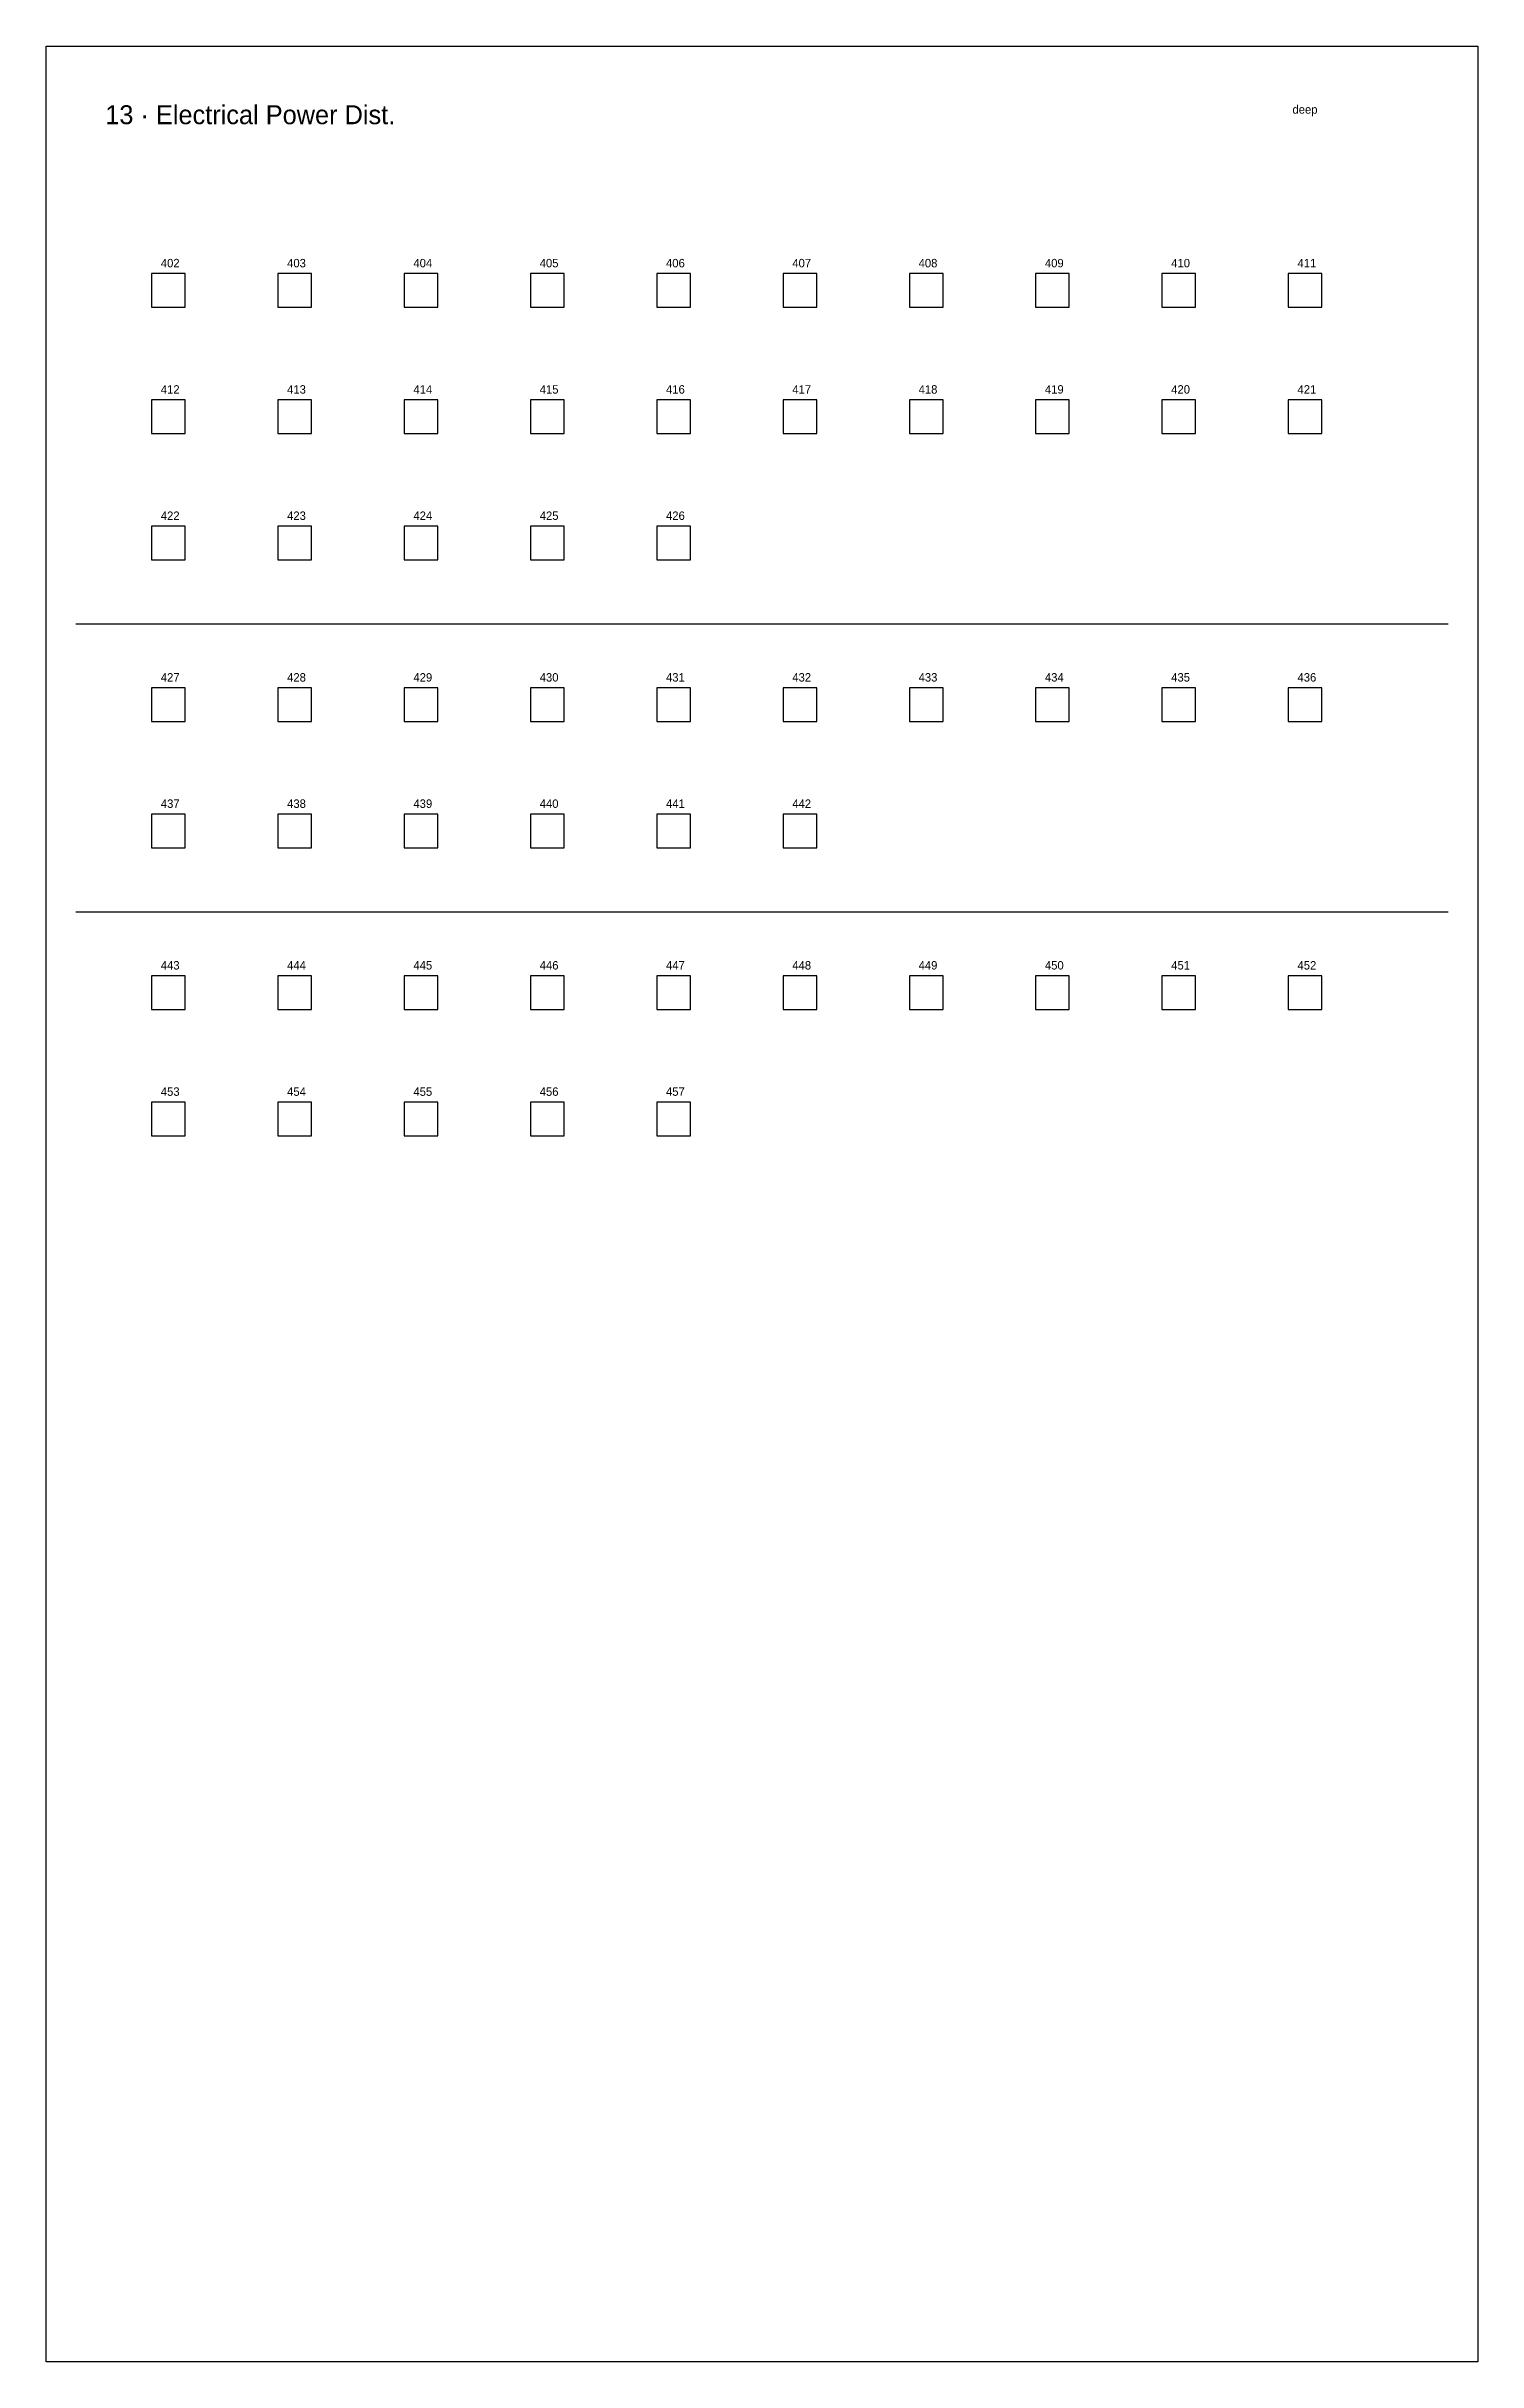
# Model space of a CAD drawing. Header units: metres. Extents: x 0 to 1360, y -2750 to 0.
# Drawn here: x 0 to 340, y -2200 to -1650 of the extents above; entities that cross this region are included whole.
import ezdxf

# ---------------------------------------------------------------- set-up
doc = ezdxf.new("R2010")
doc.units = ezdxf.units.M
for name, color, linetype in [('FITTING', 5, 'Continuous'), ('SYS-BORDER', 8, 'Continuous'), ('SYS-DIVIDER', 253, 'Continuous'), ('SYS-NAME', 7, 'Continuous'), ('TEXT-SEQ', 3, 'Continuous')]:
    doc.layers.add(name, color=color, linetype=linetype)

msp = doc.modelspace()

# ---------------------------------------------------------------- texts
at = {"layer": 'SYS-DIVIDER'}
msp.add_text('deep', height=2, dxfattribs=at).set_placement((296, -1666))
at = {"layer": 'SYS-NAME'}
msp.add_text('13 · Electrical Power Dist.', height=4.5, dxfattribs=at).set_placement((14, -1668.5))
at = {"layer": 'TEXT-SEQ'}
for s, p in [('402', (27.2, -1702.5)), ('403', (57.2, -1702.5)), ('404', (87.2, -1702.5)), ('405', (117.2, -1702.5)), ('406', (147.2, -1702.5)), ('407', (177.2, -1702.5)), ('408', (207.2, -1702.5)), ('409', (237.2, -1702.5)), ('410', (267.2, -1702.5)), ('411', (297.2, -1702.5)), ('412', (27.2, -1732.5)), ('413', (57.2, -1732.5)), ('414', (87.2, -1732.5)), ('415', (117.2, -1732.5)), ('416', (147.2, -1732.5)), ('417', (177.2, -1732.5)), ('418', (207.2, -1732.5)), ('419', (237.2, -1732.5)), ('420', (267.2, -1732.5)), ('421', (297.2, -1732.5)), ('422', (27.2, -1762.5)), ('423', (57.2, -1762.5)), ('424', (87.2, -1762.5)), ('425', (117.2, -1762.5)), ('426', (147.2, -1762.5)), ('427', (27.2, -1800.9)), ('428', (57.2, -1800.9)), ('429', (87.2, -1800.9)), ('430', (117.2, -1800.9)), ('431', (147.2, -1800.9)), ('432', (177.2, -1800.9)), ('433', (207.2, -1800.9)), ('434', (237.2, -1800.9)), ('435', (267.2, -1800.9)), ('436', (297.2, -1800.9)), ('437', (27.2, -1830.9)), ('438', (57.2, -1830.9)), ('439', (87.2, -1830.9)), ('440', (117.2, -1830.9)), ('441', (147.2, -1830.9)), ('442', (177.2, -1830.9)), ('443', (27.2, -1869.3)), ('444', (57.2, -1869.3)), ('445', (87.2, -1869.3)), ('446', (117.2, -1869.3)), ('447', (147.2, -1869.3)), ('448', (177.2, -1869.3)), ('449', (207.2, -1869.3)), ('450', (237.2, -1869.3)), ('451', (267.2, -1869.3)), ('452', (297.2, -1869.3)), ('453', (27.2, -1899.3)), ('454', (57.2, -1899.3)), ('455', (87.2, -1899.3)), ('456', (117.2, -1899.3)), ('457', (147.2, -1899.3))]:
    msp.add_text(s, height=2, dxfattribs=at).set_placement(p)

# ---------------------------------------------------------------- linework, layer by layer
at = {"layer": 'FITTING'}
for points in [[(25, -1712), (33, -1712), (33, -1704), (25, -1704), (25, -1712)], [(55, -1712), (63, -1712), (63, -1704), (55, -1704), (55, -1712)], [(85, -1712), (93, -1712), (93, -1704), (85, -1704), (85, -1712)], [(115, -1712), (123, -1712), (123, -1704), (115, -1704), (115, -1712)], [(145, -1712), (153, -1712), (153, -1704), (145, -1704), (145, -1712)], [(175, -1712), (183, -1712), (183, -1704), (175, -1704), (175, -1712)], [(205, -1712), (213, -1712), (213, -1704), (205, -1704), (205, -1712)], [(235, -1712), (243, -1712), (243, -1704), (235, -1704), (235, -1712)], [(265, -1712), (273, -1712), (273, -1704), (265, -1704), (265, -1712)], [(295, -1712), (303, -1712), (303, -1704), (295, -1704), (295, -1712)], [(25, -1742), (33, -1742), (33, -1734), (25, -1734), (25, -1742)], [(55, -1742), (63, -1742), (63, -1734), (55, -1734), (55, -1742)], [(85, -1742), (93, -1742), (93, -1734), (85, -1734), (85, -1742)], [(115, -1742), (123, -1742), (123, -1734), (115, -1734), (115, -1742)], [(145, -1742), (153, -1742), (153, -1734), (145, -1734), (145, -1742)], [(175, -1742), (183, -1742), (183, -1734), (175, -1734), (175, -1742)], [(205, -1742), (213, -1742), (213, -1734), (205, -1734), (205, -1742)], [(235, -1742), (243, -1742), (243, -1734), (235, -1734), (235, -1742)], [(265, -1742), (273, -1742), (273, -1734), (265, -1734), (265, -1742)], [(295, -1742), (303, -1742), (303, -1734), (295, -1734), (295, -1742)], [(25, -1772), (33, -1772), (33, -1764), (25, -1764), (25, -1772)], [(55, -1772), (63, -1772), (63, -1764), (55, -1764), (55, -1772)], [(85, -1772), (93, -1772), (93, -1764), (85, -1764), (85, -1772)], [(115, -1772), (123, -1772), (123, -1764), (115, -1764), (115, -1772)], [(145, -1772), (153, -1772), (153, -1764), (145, -1764), (145, -1772)], [(25, -1810.4), (33, -1810.4), (33, -1802.4), (25, -1802.4), (25, -1810.4)], [(55, -1810.4), (63, -1810.4), (63, -1802.4), (55, -1802.4), (55, -1810.4)], [(85, -1810.4), (93, -1810.4), (93, -1802.4), (85, -1802.4), (85, -1810.4)], [(115, -1810.4), (123, -1810.4), (123, -1802.4), (115, -1802.4), (115, -1810.4)], [(145, -1810.4), (153, -1810.4), (153, -1802.4), (145, -1802.4), (145, -1810.4)], [(175, -1810.4), (183, -1810.4), (183, -1802.4), (175, -1802.4), (175, -1810.4)], [(205, -1810.4), (213, -1810.4), (213, -1802.4), (205, -1802.4), (205, -1810.4)], [(235, -1810.4), (243, -1810.4), (243, -1802.4), (235, -1802.4), (235, -1810.4)], [(265, -1810.4), (273, -1810.4), (273, -1802.4), (265, -1802.4), (265, -1810.4)], [(295, -1810.4), (303, -1810.4), (303, -1802.4), (295, -1802.4), (295, -1810.4)], [(25, -1840.4), (33, -1840.4), (33, -1832.4), (25, -1832.4), (25, -1840.4)], [(55, -1840.4), (63, -1840.4), (63, -1832.4), (55, -1832.4), (55, -1840.4)], [(85, -1840.4), (93, -1840.4), (93, -1832.4), (85, -1832.4), (85, -1840.4)], [(115, -1840.4), (123, -1840.4), (123, -1832.4), (115, -1832.4), (115, -1840.4)], [(145, -1840.4), (153, -1840.4), (153, -1832.4), (145, -1832.4), (145, -1840.4)], [(175, -1840.4), (183, -1840.4), (183, -1832.4), (175, -1832.4), (175, -1840.4)], [(25, -1878.8), (33, -1878.8), (33, -1870.8), (25, -1870.8), (25, -1878.8)], [(55, -1878.8), (63, -1878.8), (63, -1870.8), (55, -1870.8), (55, -1878.8)], [(85, -1878.8), (93, -1878.8), (93, -1870.8), (85, -1870.8), (85, -1878.8)], [(115, -1878.8), (123, -1878.8), (123, -1870.8), (115, -1870.8), (115, -1878.8)], [(145, -1878.8), (153, -1878.8), (153, -1870.8), (145, -1870.8), (145, -1878.8)], [(175, -1878.8), (183, -1878.8), (183, -1870.8), (175, -1870.8), (175, -1878.8)], [(205, -1878.8), (213, -1878.8), (213, -1870.8), (205, -1870.8), (205, -1878.8)], [(235, -1878.8), (243, -1878.8), (243, -1870.8), (235, -1870.8), (235, -1878.8)], [(265, -1878.8), (273, -1878.8), (273, -1870.8), (265, -1870.8), (265, -1878.8)], [(295, -1878.8), (303, -1878.8), (303, -1870.8), (295, -1870.8), (295, -1878.8)], [(25, -1908.8), (33, -1908.8), (33, -1900.8), (25, -1900.8), (25, -1908.8)], [(55, -1908.8), (63, -1908.8), (63, -1900.8), (55, -1900.8), (55, -1908.8)], [(85, -1908.8), (93, -1908.8), (93, -1900.8), (85, -1900.8), (85, -1908.8)], [(115, -1908.8), (123, -1908.8), (123, -1900.8), (115, -1900.8), (115, -1908.8)], [(145, -1908.8), (153, -1908.8), (153, -1900.8), (145, -1900.8), (145, -1908.8)]]:
    msp.add_lwpolyline(points, dxfattribs=at)
at = {"layer": 'SYS-BORDER'}
msp.add_lwpolyline([(0, -1650), (340, -1650), (340, -2200), (0, -2200), (0, -1650)], dxfattribs=at)
at = {"layer": 'SYS-DIVIDER'}
for p, q in [((7, -1787.2), (333, -1787.2)), ((7, -1855.6), (333, -1855.6))]:
    msp.add_line(p, q, dxfattribs=at)

msp.set_redraw_order([(e.dxf.handle, doc.entitydb.next_handle()) for e in msp.query("TEXT MTEXT ATTDEF DIMENSION ARC_DIMENSION")])  # texts and dimensions are drawn at this point

doc.saveas('drawing.dxf')
